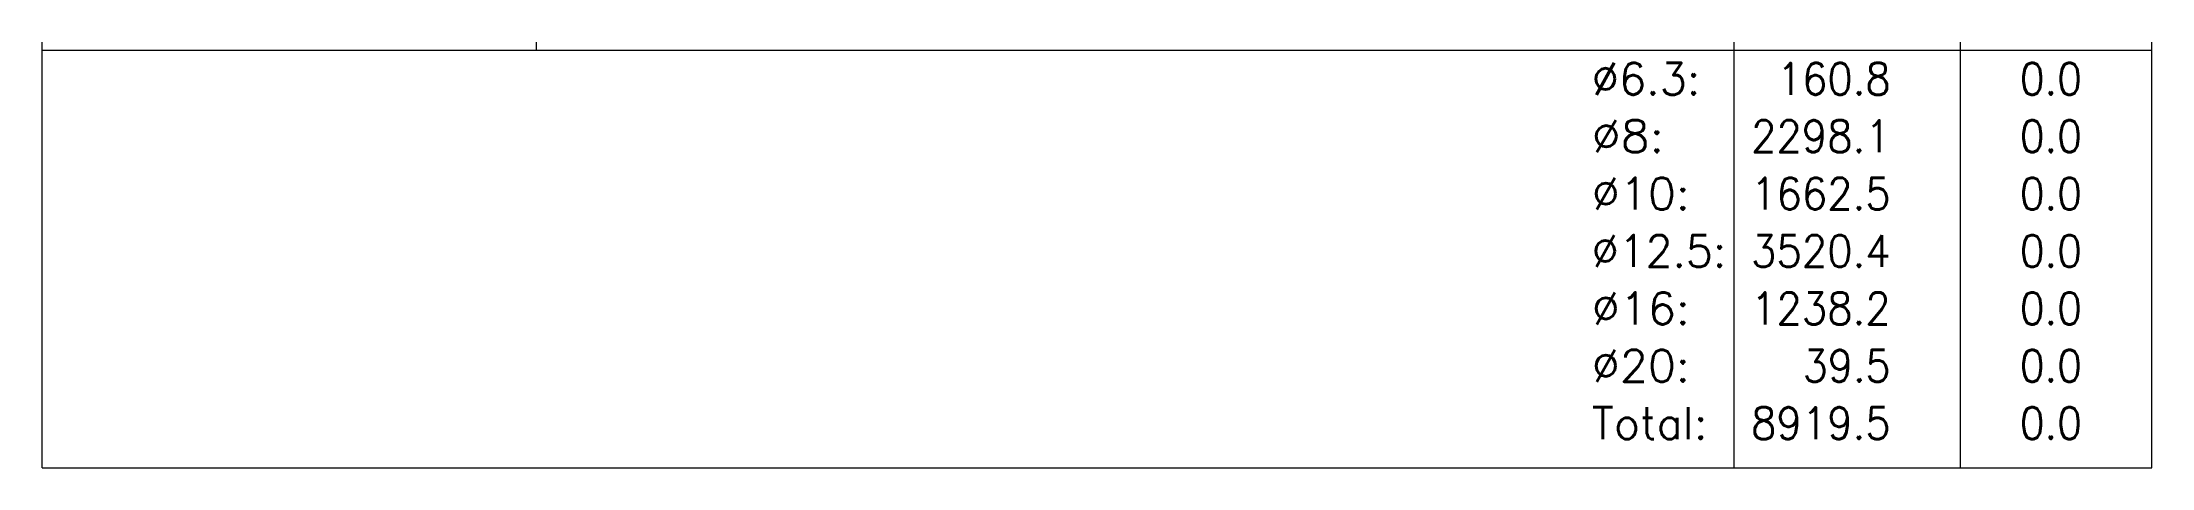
# Model space of a CAD drawing. Header units: millimetres. Extents: x -32 to 332, y -138 to 116.
# Drawn here: x 253.81 to 267.04, y 15.12 to 17.79 of the extents above; entities that cross this region are included whole.
import ezdxf
from ezdxf.enums import TextEntityAlignment as Align

# ---------------------------------------------------------------- set-up
doc = ezdxf.new("R2010")
doc.units = ezdxf.units.MM
doc.layers.add('TABELAS', color=1, linetype='Continuous', lineweight=9)
doc.layers.add('TEXTO_TABELAS', color=1, linetype='Continuous', lineweight=0)
doc.styles.add('CYPETXT_romans', font='romans.shx', dxfattribs={"height": 0.2})

msp = doc.modelspace()

# ---------------------------------------------------------------- texts
at = {"layer": 'TEXTO_TABELAS', "style": 'CYPETXT_romans'}
for s, width, p, p2 in [('%%c6.3:', 0.9534, (263.52949, 17.46484), (264.21049, 17.46484)), ('160.8', 0.861724, (264.69009, 17.46484), (265.40409, 17.46484)), ('0.0', 0.871277, (266.21409, 17.46484), (266.60409, 17.46484)), ('%%c8:', 1.057, (263.52949, 17.10484), (263.98249, 17.10484)), ('2298.1', 0.910693, (264.52809, 17.10484), (265.40409, 17.10484)), ('0.0', 0.871277, (266.21409, 17.10484), (266.60409, 17.10484)), ('%%c10:', 0.993462, (263.52949, 16.74484), (264.14449, 16.74484)), ('1662.5', 0.859626, (264.52809, 16.74484), (265.40409, 16.74484)), ('0.0', 0.871277, (266.21409, 16.74484), (266.60409, 16.74484)), ('%%c12.5:', 0.931737, (263.52949, 16.38484), (264.37249, 16.38484)), ('3520.4', 0.851667, (264.52809, 16.38484), (265.40409, 16.38484)), ('0.0', 0.871277, (266.21409, 16.38484), (266.60409, 16.38484)), ('%%c16:', 0.993462, (263.52949, 16.02484), (264.14449, 16.02484)), ('1238.2', 0.859626, (264.52809, 16.02484), (265.40409, 16.02484)), ('0.0', 0.871277, (266.21409, 16.02484), (266.60409, 16.02484)), ('%%c20:', 0.993462, (263.52949, 15.66484), (264.14449, 15.66484)), ('39.5', 0.865075, (264.85209, 15.66484), (265.40409, 15.66484)), ('0.0', 0.871277, (266.21409, 15.66484), (266.60409, 15.66484)), ('Total:', 0.952875, (263.52949, 15.30484), (264.25549, 15.30484)), ('8919.5', 0.859626, (264.52809, 15.30484), (265.40409, 15.30484)), ('0.0', 0.871277, (266.21409, 15.30484), (266.60409, 15.30484))]:
    msp.add_text(s, height=0.2, dxfattribs=dict(at, width=width)).set_placement(p, p2, align=Align.FIT)

# ---------------------------------------------------------------- linework, layer by layer
at = {"layer": 'TABELAS'}
for p, q in [((253.80849, 17.69484), (253.80849, 17.79484)), ((253.80849, 17.74484), (267.04209, 17.74484)), ((256.90849, 17.74484), (256.90849, 17.79484)), ((264.42249, 17.69484), (264.42249, 17.79484)), ((265.84209, 17.69484), (265.84209, 17.79484)), ((267.04209, 17.69484), (267.04209, 17.79484)), ((253.80849, 17.33484), (253.80849, 17.69484)), ((264.42249, 17.33484), (264.42249, 17.69484)), ((265.84209, 17.33484), (265.84209, 17.69484)), ((267.04209, 17.33484), (267.04209, 17.69484)), ((253.80849, 16.97484), (253.80849, 17.33484)), ((264.42249, 16.97484), (264.42249, 17.33484)), ((265.84209, 16.97484), (265.84209, 17.33484)), ((267.04209, 16.97484), (267.04209, 17.33484)), ((253.80849, 16.61484), (253.80849, 16.97484)), ((264.42249, 16.61484), (264.42249, 16.97484)), ((265.84209, 16.61484), (265.84209, 16.97484)), ((267.04209, 16.61484), (267.04209, 16.97484)), ((253.80849, 16.25484), (253.80849, 16.61484)), ((264.42249, 16.25484), (264.42249, 16.61484)), ((265.84209, 16.25484), (265.84209, 16.61484)), ((267.04209, 16.25484), (267.04209, 16.61484)), ((253.80849, 15.89484), (253.80849, 16.25484)), ((264.42249, 15.89484), (264.42249, 16.25484)), ((265.84209, 15.89484), (265.84209, 16.25484)), ((267.04209, 15.89484), (267.04209, 16.25484)), ((253.80849, 15.53484), (253.80849, 15.89484)), ((264.42249, 15.53484), (264.42249, 15.89484)), ((265.84209, 15.53484), (265.84209, 15.89484)), ((267.04209, 15.53484), (267.04209, 15.89484)), ((253.80849, 15.12484), (253.80849, 15.53484)), ((264.42249, 15.12484), (264.42249, 15.53484)), ((265.84209, 15.12484), (265.84209, 15.53484)), ((267.04209, 15.12484), (267.04209, 15.53484)), ((253.80849, 15.12484), (267.04209, 15.12484))]:
    msp.add_line(p, q, dxfattribs=at)

msp.set_redraw_order([(e.dxf.handle, doc.entitydb.next_handle()) for e in msp.query("TEXT MTEXT ATTDEF DIMENSION ARC_DIMENSION")])  # texts and dimensions are drawn at this point

doc.saveas('drawing.dxf')
